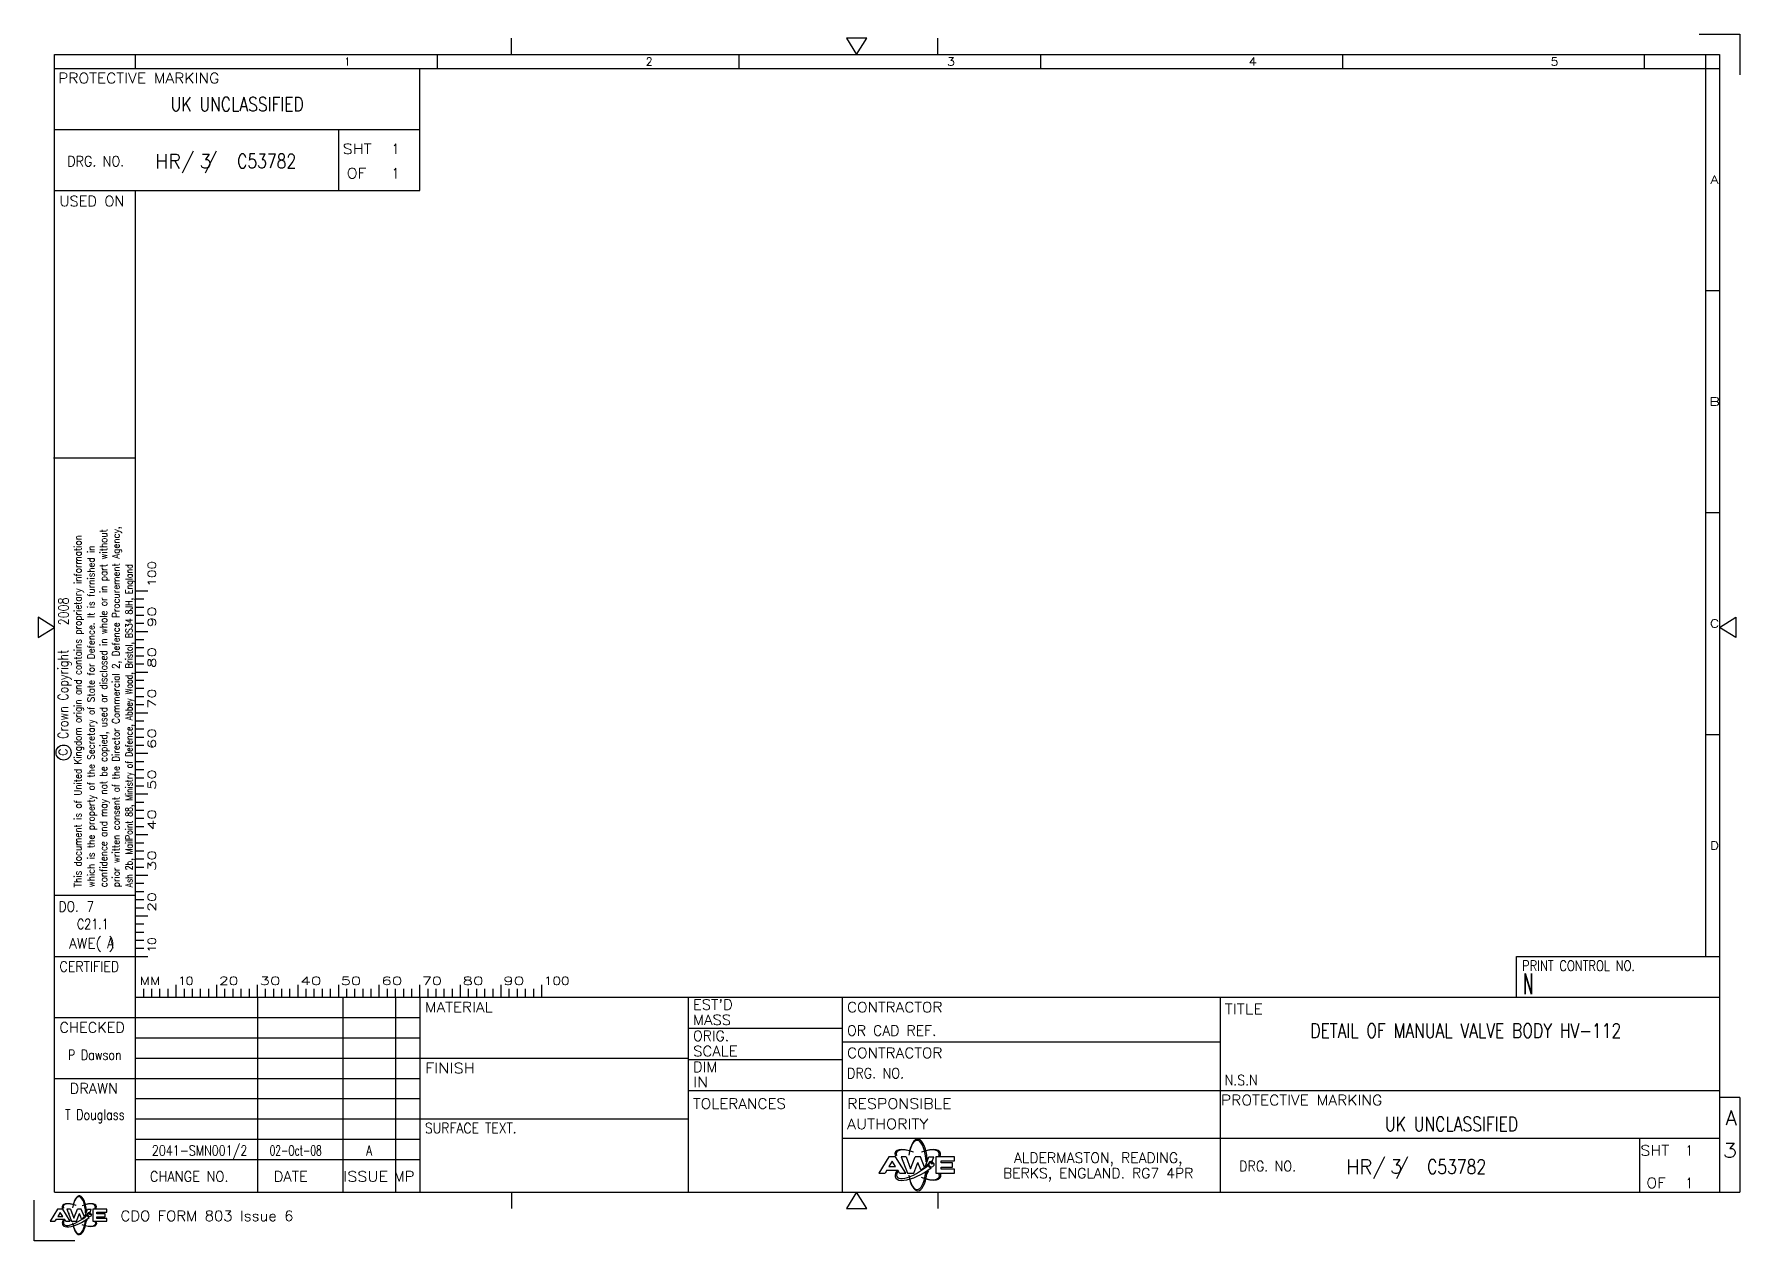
# Model space of a CAD drawing. Header units: millimetres. Extents: x -512 to 1189, y -10 to 841.
# Drawn here: x -512.1 to -92.1, y 0 to 297 of the extents above; entities that cross this region are included whole.
import ezdxf
from ezdxf.enums import TextEntityAlignment as Align

# ---------------------------------------------------------------- set-up
doc = ezdxf.new("R2010")
doc.units = ezdxf.units.MM
doc.layers.add('PS', color=3, linetype='Continuous')
doc.layers.add('PTEXT', color=1, linetype='Continuous', lineweight=25)
doc.styles.add('ROMANS', font='ROMANS.shx', dxfattribs={"height": 3.5})

# ---------------------------------------------------------------- blocks, each defined once
blk = doc.blocks.new('A3BORD')
at = {"layer": 'PS', "linetype": 'Continuous'}
for p, q in [((-394.64, 292), (-394.64, 296)), ((-312.15, 296), (-309.64, 292)), ((-307.15, 296), (-312.15, 296)), ((-309.64, 292), (-307.15, 296)), ((-289.64, 292), (-289.64, 296)), ((-102.15, 297), (-92.15, 297)), ((-92.15, 297), (-92.15, 287)), ((-507.15, 12), (-507.15, 292)), ((-507.15, 292), (-97.15, 292)), ((-487.15, 288.5), (-487.15, 292)), ((-412.85, 288.5), (-412.85, 292)), ((-338.55, 288.5), (-338.55, 292)), ((-264.24, 288.5), (-264.24, 292)), ((-189.94, 288.5), (-189.94, 292)), ((-115.64, 288.5), (-115.64, 292)), ((-100.64, 292), (-100.64, 70)), ((-97.15, 292), (-97.15, 12)), ((-507.15, 288.5), (-97.15, 288.5)), ((-417.15, 258.5), (-417.15, 288.5)), ((-507.15, 273.5), (-417.15, 273.5)), ((-437.15, 258.5), (-437.15, 273.5)), ((-507.15, 258.5), (-417.15, 258.5)), ((-487.15, 12), (-487.15, 258.5)), ((-100.64, 233.88), (-97.15, 233.88)), ((-487.34, 192.63), (-507.34, 192.63)), ((-100.64, 179.25), (-97.15, 179.25)), ((-487.15, 160), (-484.15, 160)), ((-487.15, 158), (-485.15, 158)), ((-487.15, 156), (-485.15, 156)), ((-511.15, 153.5), (-511.15, 148.5)), ((-507.15, 151), (-511.15, 153.5)), ((-487.15, 154), (-485.15, 154)), ((-487.15, 152), (-485.15, 152)), ((-97.15, 151), (-93.15, 153.5)), ((-93.15, 153.5), (-93.15, 148.5)), ((-511.15, 148.5), (-507.15, 151)), ((-487.15, 150), (-484.15, 150)), ((-487.15, 148), (-485.15, 148)), ((-93.15, 148.5), (-97.15, 151)), ((-487.15, 146), (-485.15, 146)), ((-487.15, 144), (-485.15, 144)), ((-487.15, 142), (-485.15, 142)), ((-487.15, 140), (-484.15, 140)), ((-487.15, 138), (-485.15, 138)), ((-487.15, 136), (-485.15, 136)), ((-487.15, 134), (-485.15, 134)), ((-487.15, 132), (-485.15, 132)), ((-487.15, 130), (-484.15, 130)), ((-487.15, 128), (-485.15, 128)), ((-487.15, 126), (-485.15, 126)), ((-487.15, 124), (-485.15, 124)), ((-487.15, 122), (-485.15, 122)), ((-100.64, 124.63), (-97.15, 124.63)), ((-487.15, 120), (-484.15, 120)), ((-487.15, 118), (-485.15, 118)), ((-487.15, 116), (-485.15, 116)), ((-487.15, 114), (-485.15, 114)), ((-487.15, 112), (-485.15, 112)), ((-487.15, 110), (-484.15, 110)), ((-487.15, 108), (-485.15, 108)), ((-487.15, 106), (-485.15, 106)), ((-487.15, 104), (-485.15, 104)), ((-487.15, 102), (-485.15, 102)), ((-487.15, 100), (-484.15, 100)), ((-487.15, 98), (-485.15, 98)), ((-487.15, 96), (-485.15, 96)), ((-487.15, 94), (-485.15, 94)), ((-487.15, 92), (-485.15, 92)), ((-487.15, 90), (-484.15, 90)), ((-487.15, 85), (-507.15, 85)), ((-487.15, 88), (-485.15, 88)), ((-487.15, 86), (-485.15, 86)), ((-487.15, 84), (-485.15, 84)), ((-487.15, 82), (-485.15, 82)), ((-487.15, 80), (-484.15, 80)), ((-487.15, 78), (-485.15, 78)), ((-487.15, 76), (-485.15, 76)), ((-487.15, 74), (-485.15, 74)), ((-487.15, 72), (-485.15, 72)), ((-507.15, 70), (-484.15, 70)), ((-147.14, 70), (-97.15, 70)), ((-147.14, 60), (-147.14, 70)), ((-487.15, 60), (-97.15, 60)), ((-485.15, 60), (-485.15, 62)), ((-483.15, 60), (-483.15, 62)), ((-481.15, 60), (-481.15, 62)), ((-479.15, 60), (-479.15, 62)), ((-477.15, 60), (-477.15, 63)), ((-475.15, 60), (-475.15, 62)), ((-473.15, 60), (-473.15, 62)), ((-471.15, 60), (-471.15, 62)), ((-469.15, 60), (-469.15, 62)), ((-467.15, 60), (-467.15, 63)), ((-465.15, 60), (-465.15, 62)), ((-463.15, 60), (-463.15, 62)), ((-461.15, 60), (-461.15, 62)), ((-459.15, 60), (-459.15, 62)), ((-457.15, 60), (-457.15, 63)), ((-457.15, 60), (-457.15, 12)), ((-455.15, 60), (-455.15, 62)), ((-453.15, 60), (-453.15, 62)), ((-451.15, 60), (-451.15, 62)), ((-449.15, 60), (-449.15, 62)), ((-447.15, 60), (-447.15, 63)), ((-445.15, 60), (-445.15, 62)), ((-443.15, 60), (-443.15, 62)), ((-441.15, 60), (-441.15, 62)), ((-439.15, 60), (-439.15, 62)), ((-437.15, 60), (-437.15, 63)), ((-436.15, 60), (-436.15, 12)), ((-435.15, 60), (-435.15, 62)), ((-433.15, 60), (-433.15, 62)), ((-431.15, 60), (-431.15, 62)), ((-429.15, 60), (-429.15, 62)), ((-427.15, 60), (-427.15, 63)), ((-425.15, 60), (-425.15, 62)), ((-423.15, 60), (-423.15, 62)), ((-423.15, 60), (-423.15, 12)), ((-421.14, 60), (-421.14, 62)), ((-419.14, 60), (-419.14, 62)), ((-417.15, 60), (-417.15, 63)), ((-417.15, 60), (-417.15, 12)), ((-415.15, 60), (-415.15, 62)), ((-413.15, 60), (-413.15, 62)), ((-411.15, 60), (-411.15, 62)), ((-409.15, 60), (-409.15, 62)), ((-407.15, 60), (-407.15, 63)), ((-405.15, 60), (-405.15, 62)), ((-403.14, 60), (-403.14, 62)), ((-401.14, 60), (-401.14, 62)), ((-399.14, 60), (-399.14, 62)), ((-397.14, 60), (-397.14, 63)), ((-395.14, 60), (-395.14, 62)), ((-393.14, 60), (-393.14, 62)), ((-391.14, 60), (-391.14, 62)), ((-389.14, 60), (-389.14, 62)), ((-387.14, 60), (-387.14, 63)), ((-351.14, 60), (-351.14, 12)), ((-313.14, 12), (-313.14, 60)), ((-220.14, 60), (-220.14, 12)), ((-507.15, 55), (-417.15, 55)), ((-351.14, 52.35), (-313.14, 52.35)), ((-487.15, 50), (-417.15, 50)), ((-313.14, 49), (-220.14, 49)), ((-487.15, 45), (-351.14, 45)), ((-351.14, 44.65), (-313.14, 44.65)), ((-507.15, 40), (-417.15, 40)), ((-487.15, 35), (-417.15, 35)), ((-351.14, 37), (-97.15, 37)), ((-92.15, 35.3), (-97.15, 35.3)), ((-92.15, 35.3), (-92.15, 12)), ((-487.15, 30), (-351.14, 30)), ((-313.14, 25.3), (-117.16, 25.3)), ((-117.16, 25.3), (-97.15, 25.3)), ((-116.84, 25.3), (-116.84, 12)), ((-487.15, 25), (-417.15, 25)), ((-296.8, 21.08), (-296.8, 21.08)), ((-295.64, 21.84), (-295.65, 21.84)), ((-293.61, 21.8), (-293.61, 21.81)), ((-487.15, 20), (-417.15, 20)), ((-301.73, 20.68), (-304.13, 16.68)), ((-302.21, 17.38), (-302.63, 16.68)), ((-302.21, 17.38), (-299.47, 17.38)), ((-300.03, 20.68), (-301.73, 20.68)), ((-300.87, 19.62), (-301.67, 18.28)), ((-301.67, 18.28), (-300.03, 18.28)), ((-300.03, 18.28), (-300.87, 19.62)), ((-299.81, 20.98), (-300.17, 20.98)), ((-297.53, 16.68), (-300.03, 20.68)), ((-299.78, 17.18), (-299.61, 17.18)), ((-299.53, 17.05), (-299.61, 17.18)), ((-299.03, 16.68), (-299.47, 17.38)), ((-298.63, 20.68), (-297.13, 16.68)), ((-297.43, 20.68), (-298.63, 20.68)), ((-297.85, 19.34), (-297.85, 19.34)), ((-297.43, 20.68), (-296.33, 17.73)), ((-296.33, 17.73), (-295.19, 20.68)), ((-295.53, 16.68), (-294.54, 19.26)), ((-293.93, 20.68), (-295.19, 20.68)), ((-293.81, 17.51), (-294.54, 19.26)), ((-292.88, 18.17), (-293.93, 20.68)), ((-292.76, 18.26), (-291.83, 20.68)), ((-292.5, 19.46), (-292.24, 20.13)), ((-292.17, 16.68), (-291.95, 17.25)), ((-291.83, 20.68), (-290.63, 20.68)), ((-291.06, 19.57), (-290.63, 20.68)), ((-285.53, 20.68), (-290.13, 20.68)), ((-290.13, 20.68), (-290.13, 16.68)), ((-289, 20.98), (-289.35, 20.98)), ((-288.83, 19.73), (-285.53, 19.73)), ((-288.83, 19.18), (-288.83, 19.73)), ((-286.03, 19.18), (-288.83, 19.18)), ((-288.83, 18.18), (-286.03, 18.18)), ((-288.83, 17.63), (-288.83, 18.18)), ((-285.53, 17.63), (-288.83, 17.63)), ((-286.03, 18.18), (-286.03, 19.18)), ((-285.53, 19.73), (-285.53, 20.68)), ((-285.53, 16.68), (-285.53, 17.63)), ((-304.13, 16.68), (-302.63, 16.68)), ((-299.03, 16.68), (-297.53, 16.68)), ((-297.13, 16.68), (-295.53, 16.68)), ((-296.79, 16.18), (-296.78, 16.18)), ((-293.61, 15.56), (-293.61, 15.56)), ((-292.81, 16.68), (-292.17, 16.68)), ((-292.65, 16.38), (-292.34, 16.38)), ((-290.13, 16.68), (-285.53, 16.68)), ((-289, 16.38), (-289.35, 16.38)), ((-512.15, 0), (-512.15, 10)), ((-507.15, 12), (-92.15, 12)), ((-501.82, 8.68), (-501.82, 8.68)), ((-500.3, 8.65), (-500.3, 8.65)), ((-487.15, 12), (-220.14, 12)), ((-394.64, 12), (-394.64, 8)), ((-309.64, 12), (-312.15, 8)), ((-307.15, 8), (-309.64, 12)), ((-289.64, 12), (-289.64, 8)), ((-506.39, 7.81), (-508.19, 4.81)), ((-508.19, 4.81), (-507.06, 4.81)), ((-506.75, 5.34), (-507.06, 4.81)), ((-506.75, 5.34), (-504.69, 5.34)), ((-505.11, 7.81), (-506.39, 7.81)), ((-505.74, 7.01), (-506.34, 6.01)), ((-506.34, 6.01), (-505.11, 6.01)), ((-505.11, 6.01), (-505.74, 7.01)), ((-504.95, 8.04), (-505.21, 8.04)), ((-503.24, 4.81), (-505.11, 7.81)), ((-504.92, 5.19), (-504.8, 5.19)), ((-504.74, 5.09), (-504.8, 5.19)), ((-504.36, 4.81), (-504.69, 5.34)), ((-504.36, 4.81), (-503.24, 4.81)), ((-504.06, 7.81), (-502.94, 4.81)), ((-503.16, 7.81), (-504.06, 7.81)), ((-503.48, 6.81), (-503.47, 6.8)), ((-503.16, 7.81), (-502.33, 5.6)), ((-502.94, 4.81), (-501.74, 4.81)), ((-502.69, 8.11), (-502.69, 8.11)), ((-502.68, 4.44), (-502.67, 4.44)), ((-502.33, 5.6), (-501.48, 7.81)), ((-501.74, 4.81), (-500.99, 6.74)), ((-500.54, 7.81), (-501.48, 7.81)), ((-500.44, 5.43), (-500.99, 6.74)), ((-499.75, 5.93), (-500.54, 7.81)), ((-499.7, 4.81), (-499.22, 4.81)), ((-499.66, 6), (-498.96, 7.81)), ((-499.58, 4.59), (-499.35, 4.59)), ((-499.46, 6.9), (-499.27, 7.39)), ((-499.22, 4.81), (-499.05, 5.24)), ((-498.96, 7.81), (-498.06, 7.81)), ((-498.38, 6.98), (-498.06, 7.81)), ((-497.69, 7.81), (-497.69, 4.81)), ((-494.24, 7.81), (-497.69, 7.81)), ((-497.69, 4.81), (-494.24, 4.81)), ((-496.84, 8.04), (-497.1, 8.04)), ((-496.84, 4.59), (-497.1, 4.59)), ((-496.71, 7.1), (-494.24, 7.1)), ((-496.71, 6.69), (-496.71, 7.1)), ((-494.61, 6.69), (-496.71, 6.69)), ((-496.71, 5.94), (-494.61, 5.94)), ((-496.71, 5.52), (-496.71, 5.94)), ((-494.24, 5.52), (-496.71, 5.52)), ((-494.61, 5.94), (-494.61, 6.69)), ((-494.24, 7.1), (-494.24, 7.81)), ((-494.24, 4.81), (-494.24, 5.52)), ((-312.15, 8), (-307.15, 8)), ((-502.15, 0), (-512.15, 0)), ((-500.3, 3.97), (-500.3, 3.97))]:
    blk.add_line(p, q, dxfattribs=at)
for centre, radius in [((-291.18, 18.78), 0.6), ((-291.03, 19.08), 0.2), ((-498.47, 6.39), 0.45), ((-498.36, 6.61), 0.15)]:
    blk.add_circle(centre, radius, dxfattribs=at)
for centre, radius, start, end in [((-291.18, 18.78), 0.8, 81.1376, 169.2624), ((-291.18, 18.78), 0.8, 188.8351, 261.4126), ((-498.47, 6.39), 0.6, 188.8351, 261.4126), ((-498.47, 6.39), 0.6, 81.1376, 169.2624)]:
    blk.add_arc(centre, radius, start, end, dxfattribs=at)
for centre, major_axis, ratio, start_param, end_param in [((-294.58, 18.68), (0, 6.35), 0.377953, 4.942129, 7.466398), ((-294.58, 18.68), (5.5, -3.17), 0.377953, 1.97545, 3.481628), ((-294.51, 18.81), (5.24, -3.02), 0.371901, 1.996787, 3.49276), ((-294.73, 18.68), (0, 6.05), 0.371901, 4.841849, 7.446069), ((-294.58, 18.68), (5.5, 3.17), 0.377953, 5.94315, 7.466398), ((-294.66, 18.81), (5.24, 3.02), 0.371901, 5.932018, 7.446069), ((-294.53, 18.68), (5.5, 3.17), 0.377953, 2.556825, 5.108861), ((-294.75, 19.04), (4.89, 3.3), 0.338983, 2.603858, 5.0755), ((-294.58, 18.68), (0, 6.35), 0.377953, 1.97545, 4.341757), ((-294.73, 18.68), (0, 6.05), 0.371901, 1.996787, 4.322414), ((-501.02, 6.31), (4.12, -2.38), 0.377953, 1.97545, 3.481628), ((-500.97, 6.41), (3.93, -2.27), 0.371901, 1.996787, 3.49276), ((-501.02, 6.31), (0, 4.76), 0.377953, 4.942129, 7.466398), ((-501.14, 6.31), (0, 4.54), 0.371901, 4.841849, 7.446069), ((-501.02, 6.31), (4.12, 2.38), 0.377953, 5.94315, 7.466398), ((-501.08, 6.41), (3.93, 2.27), 0.371901, 5.932018, 7.446069), ((-500.99, 6.31), (4.12, 2.38), 0.377953, 2.556825, 5.108861), ((-501.15, 6.58), (3.67, 2.47), 0.338983, 2.603858, 5.0755), ((-501.02, 6.31), (0, 4.76), 0.377953, 1.97545, 4.341757), ((-501.14, 6.31), (0, 4.54), 0.371901, 1.996787, 4.322414)]:
    blk.add_ellipse(centre, major_axis=major_axis, ratio=ratio, start_param=start_param, end_param=end_param, dxfattribs=at)
at = {"layer": 'PS', "linetype": 'Continuous', "extrusion": (0, 0, -1)}
for centre, major_axis, ratio, start_param, end_param in [((-294.66, 18.55), (5.24, -3.02), 0.371901, 5.932018, 7.446069), ((-294.58, 18.68), (5.5, -3.17), 0.377953, 5.94315, 7.466398), ((-501.08, 6.21), (3.93, -2.27), 0.371901, 5.932018, 7.446069), ((-501.02, 6.31), (4.12, -2.38), 0.377953, 5.94315, 7.466398)]:
    blk.add_ellipse(centre, major_axis=major_axis, ratio=ratio, start_param=start_param, end_param=end_param, dxfattribs=at)
at = {"layer": 'PS', "linetype": 'Continuous'}
for points in [[(-293.81, 17.51), (-293.49, 17.72), (-293.18, 17.94), (-292.88, 18.17)], [(-292.81, 16.68), (-292.52, 16.86), (-292.23, 17.05), (-291.95, 17.25)], [(-292.76, 18.26), (-292.48, 18.48), (-292.22, 18.71), (-291.97, 18.93)], [(-500.44, 5.43), (-500.21, 5.59), (-499.97, 5.75), (-499.75, 5.93)], [(-499.7, 4.81), (-499.48, 4.95), (-499.26, 5.09), (-499.05, 5.24)], [(-499.66, 6), (-499.45, 6.16), (-499.25, 6.33), (-499.06, 6.5)]]:
    blk.add_open_spline(points, degree=3, dxfattribs=at)
at = {"layer": 'PTEXT', "color": 7, "linetype": 'Continuous'}
blk.add_circle((-504.89, 120.19), 1.85, dxfattribs=at)
at = {"layer": 'PTEXT', "color": 7, "linetype": 'Continuous', "style": 'ROMANS'}
for s, width, p in [('1', 0.5, (-435, 289.25)), ('2', 1.01, (-360.7, 289.25)), ('3', 1.18, (-286.4, 289.25)), ('4', 1.22, (-212.1, 289.25)), ('5', 1.11, (-137.79, 289.25)), ('A', 1.28, (-98.39, 260.19)), ('B', 1.475, (-98.39, 205.56)), ('C', 1.26, (-98.39, 150.94)), ('D', 1.235, (-98.39, 96.31))]:
    blk.add_text(s, height=2, dxfattribs=dict(at, width=width)).set_placement(p, align=Align.CENTER)
for s, height, width, p in [('PROTECTIVE MARKING', 2.54, 1.098425, (-506.24, 284.91)), ('SHT', 2.54, 1.125984, (-436.15, 267.5)), ('DRG. NO.', 2.54, 0.901575, (-503.99, 264.44)), ('OF', 2.54, 1.094488, (-435.15, 261.5)), ('USED ON', 2.54, 1.035433, (-505.9, 254.63)), ('DO.', 2.54, 0.870079, (-506.15, 81)), ('CERTIFIED', 2.54, 0.893701, (-505.9, 66.25)), ('PRINT CONTROL NO.', 2.54, 0.811024, (-145.77, 66.46)), ('MM', 2, 1.23, (-486.15, 63)), ('10', 2, 1.08, (-476.65, 63)), ('20', 2, 1.405, (-466.65, 63)), ('30', 2, 1.51, (-456.65, 63)), ('40', 2, 1.535, (-446.65, 63)), ('50', 2, 1.465, (-436.65, 63)), ('60', 2, 1.51, (-426.65, 63)), ('70', 2, 1.435, (-416.65, 63)), ('80', 2, 1.505, (-406.65, 63)), ('90', 2, 1.51, (-396.64, 63)), ('100', 2, 1.23, (-386.64, 63)), ("EST'D", 2.54, 1.043307, (-349.9, 56.88)), ('MATERIAL', 2.54, 1.086614, (-415.9, 56.25)), ('MASS', 2.54, 1.047244, (-349.9, 53.13)), ('CONTRACTOR', 2.54, 1.07874, (-311.98, 56.25)), ('TITLE', 2.54, 1.141732, (-219.01, 55.8)), ('CHECKED', 2.54, 1.027559, (-505.9, 51.25)), ('ORIG.', 2.54, 0.996063, (-349.9, 49.18)), ('OR CAD REF.', 2.54, 0.996063, (-311.98, 50.5)), ('SCALE', 2.54, 1.062992, (-349.9, 45.43)), ('CONTRACTOR', 2.54, 1.07874, (-311.98, 45)), ('FINISH', 2.54, 1.153543, (-415.9, 41.25)), ('DIM', 2.54, 1.03937, (-349.9, 41.56)), ('DRG. NO.', 2.54, 0.901575, (-311.98, 40)), ('DRAWN', 2.54, 1.035433, (-503.4, 36.25)), ('IN', 2.54, 1.133858, (-349.9, 37.81)), ('N.S.N', 2.54, 0.889764, (-219.01, 38.3)), ('TOLERANCES', 2.54, 1.07874, (-349.9, 32.5)), ('RESPONSIBLE', 2.54, 1.125984, (-311.98, 32.5)), ('PROTECTIVE MARKING', 2.54, 1.098425, (-219.9, 33.39)), ('AUTHORITY', 2.54, 1.129921, (-311.98, 27.5)), ('SURFACE TEXT.', 2.54, 0.877953, (-415.9, 26.5)), ('SHT', 2.54, 1.125984, (-116.64, 21)), ('CHANGE NO.', 2.54, 0.92126, (-483.65, 14.6)), ('DATE', 2.54, 1.043307, (-453.15, 14.6)), ('ISSUE', 2.54, 1.137795, (-436.02, 14.6)), ('MP', 2.54, 1.055118, (-423.65, 14.6)), ('DRG. NO.', 2.54, 0.901575, (-215.45, 17.14)), ('OF', 2.54, 1.094488, (-115.15, 13)), ('CDO FORM 803 Issue 6', 2.54, 1.051181, (-490.86, 4.88))]:
    blk.add_text(s, height=height, dxfattribs=dict(at, width=width)).set_placement(p)
at = {"layer": 'PTEXT', "color": 3, "linetype": 'Continuous', "style": 'ROMANS'}
for s, height, width, p in [('HR/ /', 3.556, 0.978628, (-482.38, 263.94)), ('N', 5.08, 0.509842, (-145.46, 60.69)), ('A', 3.56, 1.009561, (-95.65, 28.5)), ('3', 3.56, 1.181102, (-96.41, 20.52)), ('HR/ /', 3.556, 0.978628, (-189.08, 16.45))]:
    blk.add_text(s, height=height, dxfattribs=dict(at, width=width)).set_placement(p)
at = {"layer": 'PTEXT', "color": 3, "style": 'ROMANS'}
for p in [(-471.42, 263.98), (-178.26, 16.56)]:
    blk.add_text('3', height=3.5, dxfattribs=at).set_placement(p)
at = {"layer": 'PTEXT', "color": 7, "linetype": 'Continuous', "style": 'ROMANS'}
for s, height, width, p in [('This document is of United Kingdom origin and contains proprietary information', 1.75, 0.9, (-500.51, 87.02)), ('confidence and may not be copied, used or disclosed in whole or in part without', 1.75, 0.9, (-494.19, 87.02)), ('prior written consent of the Director Commercial 2, Defence Procurement Agency,', 1.75, 0.9, (-491.14, 87.02)), ('which is the property of the Secretary of State for Defence. It is furnished in', 1.75, 0.9, (-497.24, 87.02)), ('Ash 2b, MailPoint 88, Ministry of Defence, Abbey Wood, Bristol, BS34 8JH, England', 1.75, 0.8, (-487.88, 87.02)), ('100', 2, 1.23, (-482.15, 161)), ('90', 2, 1.51, (-482.15, 151)), ('Crown Copyright', 2.5, 0.8, (-503.77, 123.53)), ('80', 2, 1.505, (-482.15, 141)), ('70', 2, 1.435, (-482.15, 131)), ('60', 2, 1.51, (-482.15, 121)), ('50', 2, 1.465, (-482.15, 111)), ('40', 2, 1.535, (-482.15, 101)), ('30', 2, 1.51, (-482.15, 91)), ('20', 2, 1.405, (-482.15, 81)), ('10', 2, 1.08, (-482.15, 71))]:
    blk.add_text(s, height=height, rotation=90, dxfattribs=dict(at, width=width)).set_placement(p)
blk.add_text('C', height=2, rotation=90, dxfattribs=at).set_placement((-504.03, 119.39))
at = {"layer": 'PTEXT', "style": 'ROMANS'}
blk.add_text('AWE( )', height=2.5, dxfattribs=at).set_placement((-503.55, 71.99))
at = {"layer": 'PTEXT', "color": 7, "linetype": 'Continuous', "style": 'ROMANS'}
for s, p in [('ALDERMASTON, READING,', (-250.14, 19.19)), ('BERKS, ENGLAND. RG7 4PR', (-250.14, 15.41))]:
    blk.add_text(s, height=2.52, dxfattribs=at).set_placement(p, align=Align.CENTER)
at = {"layer": 'PTEXT', "color": 3, "style": 'ROMANS', "width": 0.8, "flags": 8}
for tag, p in [('U/L_CLASS', (-462.15, 278)), ('TITLE_1', (-159.65, 50)), ('TITLE_2', (-159.65, 47)), ('TITLE_3', (-159.65, 43)), ('L/R_CLASS', (-163.15, 27))]:
    blk.add_attdef(tag, text='', height=3.5, dxfattribs=at).set_placement(p, align=Align.CENTER)
at = {"layer": 'PTEXT', "color": 7, "style": 'ROMANS', "width": 0.8, "flags": 8}
for tag, p in [('U/L_SHTNO', (-423.15, 267.5)), ('U/L_NOSHT', (-423.15, 261.5)), ('BLDG', (-497.7, 76.72)), ('EST', (-493.36, 72.01)), ('CERTIFIED', (-497.2, 59.68)), ('ISSUE8', (-429.65, 56)), ('ISSUE7', (-429.65, 51)), ('CHECKED', (-497.2, 44.55)), ('ISSUE6', (-429.65, 46)), ('SCALE', (-326.28, 47.16)), ('ISSUE5', (-429.65, 41)), ('ISSUE4', (-429.65, 36)), ('DIMS_IN', (-328.75, 39.48)), ('DRAWN', (-497.2, 29.83)), ('ISSUE3', (-429.65, 31)), ('ISSUE2', (-429.65, 26)), ('ISSUE1', (-429.65, 21)), ('L/R_SHTNO', (-104.65, 21)), ('L/R_NOSHT', (-104.65, 13))]:
    blk.add_attdef(tag, text='', height=2.5, dxfattribs=at).set_placement(p, align=Align.CENTER)
at = {"layer": 'PTEXT', "color": 3, "style": 'ROMANS', "width": 0.8, "flags": 8}
for tag, p in [('U/L_HR', (-462.15, 264)), ('L/R_HR', (-169.15, 16.5))]:
    blk.add_attdef(tag, p, '', height=3.5, dxfattribs=at)
at = {"layer": 'PTEXT', "color": 7, "style": 'ROMANS', "width": 0.8, "flags": 8}
blk.add_attdef('COPY_DATE', (-503.65, 151.5), '', height=2.5, rotation=90, dxfattribs=at)
at = {"layer": 'PTEXT', "color": 7, "style": 'ROMANS', "flags": 8}
for tag, p, width in [('DO_NO', (-499.16, 80.99), 0.8), ('CHANGE_NO8', (-483.15, 56), 0.8), ('DATE8', (-454.15, 56), 0.65), ('CHANGE_NO7', (-483.15, 51), 0.8), ('DATE7', (-454.15, 51), 0.65), ('CHANGE_NO6', (-483.15, 46), 0.8), ('DATE6', (-454.15, 46), 0.65), ('CHANGE_NO5', (-483.15, 41), 0.8), ('DATE5', (-454.15, 41), 0.65), ('CHANGE_NO4', (-483.15, 36), 0.8), ('DATE4', (-454.15, 36), 0.65), ('CHANGE_NO3', (-483.15, 31), 0.8), ('DATE3', (-454.15, 31), 0.65), ('CHANGE_NO2', (-483.15, 26), 0.8), ('DATE2', (-454.15, 26), 0.65), ('CHANGE_NO1', (-483.15, 21), 0.8), ('DATE1', (-454.15, 21), 0.65)]:
    blk.add_attdef(tag, p, '', height=2.5, dxfattribs=dict(at, width=width))
at = {"layer": 'PTEXT', "color": 7, "style": 'ROMANS', "width": 0.8, "flags": 8}
for tag, p in [('PATH_NAME', (-221.15, 56)), ('DRAW_NAME', (-221.15, 50))]:
    blk.add_attdef(tag, text='', height=2.5, dxfattribs=at).set_placement(p, align=Align.RIGHT)

msp = doc.modelspace()

# ---------------------------------------------------------------- block references
at = {"layer": 'PTEXT'}
ref = msp.add_blockref('A3BORD', (0, 0), dxfattribs=at)
ref.add_attrib('CHANGE_NO1', '2041-SMN001/2', (-483.15, 21), dxfattribs={"color": 7, "height": 2.5, "style": 'ROMANS', "width": 0.8})
ref.add_attrib('CHECKED', 'P Dawson', dxfattribs={"color": 7, "height": 2.5, "style": 'ROMANS', "width": 0.8}).set_placement((-497.2, 44.55), align=Align.CENTER)
ref.add_attrib('DRAWN', 'T Douglass', dxfattribs={"color": 7, "height": 2.5, "style": 'ROMANS', "width": 0.8}).set_placement((-497.2, 29.83), align=Align.CENTER)
ref.add_attrib('EST', 'A', dxfattribs={"color": 7, "height": 2.5, "style": 'ROMANS', "width": 0.8}).set_placement((-493.36, 72.01), align=Align.CENTER)
ref.add_attrib('DO_NO', '7', (-499.16, 80.99), dxfattribs={"color": 7, "height": 2.5, "style": 'ROMANS', "width": 0.8})
ref.add_attrib('BLDG', 'C21.1', dxfattribs={"color": 7, "height": 2.5, "style": 'ROMANS', "width": 0.8}).set_placement((-497.7, 76.72), align=Align.CENTER)
ref.add_attrib('DATE1', '02-Oct-08', (-454.15, 21), dxfattribs={"color": 7, "height": 2.5, "style": 'ROMANS', "width": 0.65})
ref.add_attrib('ISSUE1', 'A', dxfattribs={"color": 7, "height": 2.5, "style": 'ROMANS', "width": 0.8}).set_placement((-429.65, 21), align=Align.CENTER)
ref.add_attrib('TITLE_1', 'DETAIL OF MANUAL VALVE BODY HV-112', dxfattribs={"color": 3, "height": 3.5, "style": 'ROMANS', "width": 0.8}).set_placement((-159.65, 50), align=Align.CENTER)
ref.add_attrib('L/R_HR', 'C53782', (-169.15, 16.5), dxfattribs={"color": 3, "height": 3.5, "style": 'ROMANS', "width": 0.8})
ref.add_attrib('L/R_CLASS', 'UK UNCLASSIFIED', dxfattribs={"color": 3, "height": 3.5, "style": 'ROMANS', "width": 0.8}).set_placement((-163.15, 27), align=Align.CENTER)
ref.add_attrib('L/R_NOSHT', '1', dxfattribs={"color": 7, "height": 2.5, "style": 'ROMANS', "width": 0.8}).set_placement((-104.65, 13), align=Align.CENTER)
ref.add_attrib('L/R_SHTNO', '1', dxfattribs={"color": 7, "height": 2.5, "style": 'ROMANS', "width": 0.8}).set_placement((-104.65, 21), align=Align.CENTER)
ref.add_attrib('COPY_DATE', '2008', (-503.65, 151.5), dxfattribs={"color": 7, "height": 2.5, "rotation": 90, "style": 'ROMANS', "width": 0.8})
ref.add_attrib('U/L_HR', 'C53782', (-462.15, 264), dxfattribs={"color": 3, "height": 3.5, "style": 'ROMANS', "width": 0.8})
ref.add_attrib('U/L_CLASS', 'UK UNCLASSIFIED', dxfattribs={"color": 3, "height": 3.5, "style": 'ROMANS', "width": 0.8}).set_placement((-462.15, 278), align=Align.CENTER)
ref.add_attrib('U/L_SHTNO', '1', dxfattribs={"color": 7, "height": 2.5, "style": 'ROMANS', "width": 0.8}).set_placement((-423.15, 267.5), align=Align.CENTER)
ref.add_attrib('U/L_NOSHT', '1', dxfattribs={"color": 7, "height": 2.5, "style": 'ROMANS', "width": 0.8}).set_placement((-423.15, 261.5), align=Align.CENTER)

doc.saveas('drawing.dxf')
